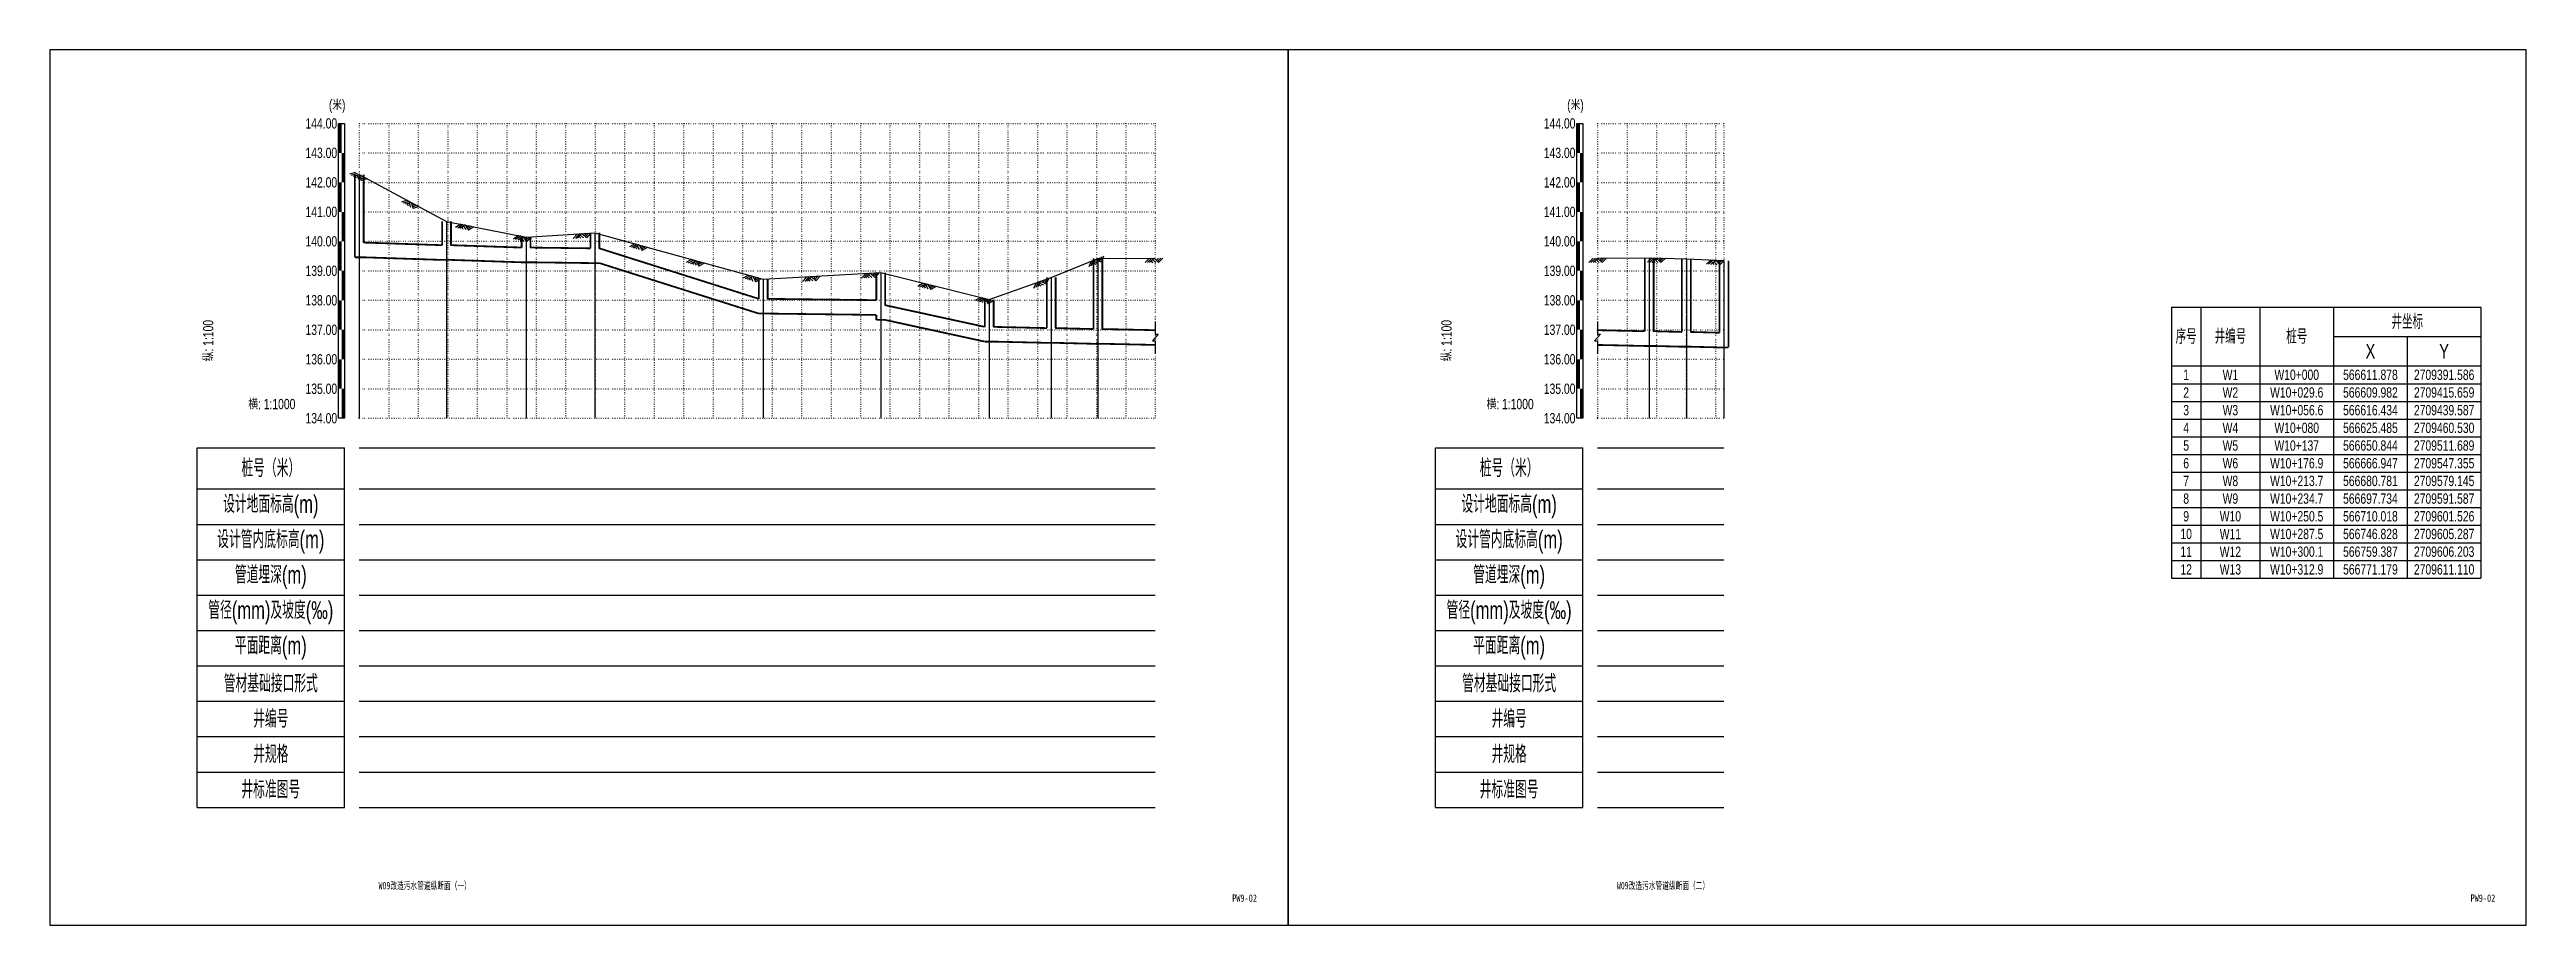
# Model space of a CAD drawing. Extents: x 529262 to 576451, y 2694391 to 2717535.
# Drawn here: x 571451 to 572291, y 2710446 to 2710744 of the extents above; entities that cross this region are included whole.
import ezdxf
from ezdxf.enums import TextEntityAlignment as Align

# ---------------------------------------------------------------- set-up
doc = ezdxf.new("R2010")
doc.units = 0
doc.linetypes.add('DOT', pattern=[6.35, 0, -6.35])
for name, color, linetype in [('GPSCOMMON', 7, 'Continuous'), ('P-说明', 7, 'Continuous'), ('图框线', 7, 'Continuous'), ('纵断_分栏线', 5, 'Continuous'), ('纵断_标注', 2, 'Continuous'), ('纵断_表头', 2, 'Continuous'), ('纵断_设计线', 1, 'Continuous'), ('纵断_高程网格', 8, 'DOT')]:
    doc.layers.add(name, color=color, linetype=linetype)
for name, color, linetype, lineweight in [('外框_TK', 2, 'Continuous', 15), ('纵断污水井', 7, 'Continuous', 60), ('纵断污水管', 224, 'Continuous', 60)]:
    doc.layers.add(name, color=color, linetype=linetype, lineweight=lineweight)
doc.styles.add('JieTuHzTxt', font='smsim.shx', dxfattribs={"width": 0.7, "bigfont": 'smfs.shx'})
doc.styles.add('SEMDI', font='smsim.shx', dxfattribs={"width": 0.75, "bigfont": 'smfs.shx'})
doc.styles.add('SMEDI', font='smsim.shx', dxfattribs={"width": 0.75, "height": 3.5, "bigfont": 'smfs.shx'})
doc.styles.add('宋体', font='', dxfattribs={"width": 0.75})
doc.styles.get('宋体').set_extended_font_data('SimSun')

msp = doc.modelspace()

# ---------------------------------------------------------------- texts
at = {"layer": 'P-说明', "style": '宋体'}
for s, width, p in [('W09改造污水管道纵断面（一）', 0.65, (571578.466, 2710459.975)), ('PW9-02', 0.75, (571856.54, 2710455.745)), ('W09改造污水管道纵断面（二）', 0.65, (571998.466, 2710459.975)), ('PW9-02', 0.75, (572276.54, 2710455.745))]:
    msp.add_text(s, height=2.5, dxfattribs=dict(at, width=width)).set_placement(p, align=Align.MIDDLE_CENTER)
at = {"layer": '纵断_标注', "style": 'SEMDI', "width": 0.75}
for p in [(571503.268, 2710651.847), (571923.268, 2710651.847)]:
    msp.add_text('纵: 1:100', height=3.5, rotation=90, dxfattribs=at).set_placement(p, align=Align.TOP_RIGHT)
for p in [(571534.601, 2710620.514), (571954.601, 2710620.514)]:
    msp.add_text('横: 1:1000', height=3.5, dxfattribs=at).set_placement(p, align=Align.BOTTOM_RIGHT)
at = {"layer": '纵断_表头', "style": 'SEMDI', "width": 0.75}
for p in [(571548.768, 2710722.014), (571968.768, 2710722.014)]:
    msp.add_text('(米)', height=3.5, dxfattribs=at).set_placement(p, align=Align.BOTTOM_CENTER)
for s, p in [('144.00', (571548.768, 2710718.514)), ('144.00', (571968.768, 2710718.514)), ('143.00', (571548.768, 2710708.514)), ('143.00', (571968.768, 2710708.514)), ('142.00', (571548.768, 2710698.514)), ('142.00', (571968.768, 2710698.514)), ('141.00', (571548.768, 2710688.514)), ('141.00', (571968.768, 2710688.514)), ('140.00', (571548.768, 2710678.514)), ('140.00', (571968.768, 2710678.514)), ('139.00', (571548.768, 2710668.514)), ('139.00', (571968.768, 2710668.514)), ('138.00', (571548.768, 2710658.514)), ('138.00', (571968.768, 2710658.514)), ('137.00', (571548.768, 2710648.514)), ('137.00', (571968.768, 2710648.514)), ('136.00', (571548.768, 2710638.514)), ('136.00', (571968.768, 2710638.514)), ('135.00', (571548.768, 2710628.514)), ('135.00', (571968.768, 2710628.514)), ('134.00', (571548.768, 2710618.514)), ('134.00', (571968.768, 2710618.514))]:
    msp.add_text(s, height=3.5, dxfattribs=at).set_placement(p, align=Align.MIDDLE_RIGHT)

# ---------------------------------------------------------------- blocks, each defined once
blk = doc.blocks.new('A3WK')
at = {"layer": '图框线'}
blk.add_lwpolyline([(0, 0), (420, 0), (420, 297), (0, 297), (0, 0)], dxfattribs=at)
blk = doc.blocks.new('*T141')
at = {"color": 0, "linetype": 'ByBlock', "lineweight": -2, "transparency": 16777216}
for p, q in [((0, 0), (105, 0)), ((0, 0), (0, -92)), ((10, 0), (10, -92)), ((30, 0), (30, -92)), ((55, 0), (55, -92)), ((105, 0), (105, -92)), ((55, -10), (105, -10)), ((80, -10), (80, -92)), ((0, -20), (105, -20)), ((0, -26), (105, -26)), ((0, -32), (105, -32)), ((0, -38), (105, -38)), ((0, -44), (105, -44)), ((0, -50), (105, -50)), ((0, -56), (105, -56)), ((0, -62), (105, -62)), ((0, -68), (105, -68)), ((0, -74), (105, -74)), ((0, -80), (105, -80)), ((0, -86), (105, -86)), ((0, -92), (105, -92))]:
    blk.add_line(p, q, dxfattribs=at)
at = {"color": 0, "transparency": 16777216, "attachment_point": 5}
for s, insert, char_height, width, style in [('序号', (5, -10), 5, 9.98, 'SMEDI'), ('井编号', (20, -10), 5, 19.98, 'SMEDI'), ('桩号', (42.5, -10), 5, 24.98, 'SMEDI'), ('井坐标', (80, -5), 5, 49.98, 'SMEDI'), ('X', (67.5, -15), 5, 24.98, 'SMEDI'), ('Y', (92.5, -15), 5, 24.98, 'SMEDI'), ('1', (5, -23), 3.5, 9.98, 'SEMDI'), ('W1', (20, -23), 3.5, 19.98, 'SEMDI'), ('W10+000', (42.5, -23), 3.5, 24.98, 'SEMDI'), ('566611.878', (67.5, -23), 3.5, 24.98, 'SEMDI'), ('2709391.586', (92.5, -23), 3.5, 24.98, 'SEMDI'), ('3', (5, -35), 3.5, 9.98, 'SEMDI'), ('2', (5, -29), 3.5, 9.98, 'SEMDI'), ('W2', (20, -29), 3.5, 19.98, 'SEMDI'), ('W3', (20, -35), 3.5, 19.98, 'SEMDI'), ('W10+029.6', (42.5, -29), 3.5, 24.98, 'SEMDI'), ('W10+056.6', (42.5, -35), 3.5, 24.98, 'SEMDI'), ('566609.982', (67.5, -29), 3.5, 24.98, 'SEMDI'), ('566616.434', (67.5, -35), 3.5, 24.98, 'SEMDI'), ('2709415.659', (92.5, -29), 3.5, 24.98, 'SEMDI'), ('2709439.587', (92.5, -35), 3.5, 24.98, 'SEMDI'), ('4', (5, -41), 3.5, 9.98, 'SEMDI'), ('W4', (20, -41), 3.5, 19.98, 'SEMDI'), ('W10+080', (42.5, -41), 3.5, 24.98, 'SEMDI'), ('566625.485', (67.5, -41), 3.5, 24.98, 'SEMDI'), ('2709460.530', (92.5, -41), 3.5, 24.98, 'SEMDI'), ('5', (5, -47), 3.5, 9.98, 'SEMDI'), ('W5', (20, -47), 3.5, 19.98, 'SEMDI'), ('W10+137', (42.5, -47), 3.5, 24.98, 'SEMDI'), ('566650.844', (67.5, -47), 3.5, 24.98, 'SEMDI'), ('2709511.689', (92.5, -47), 3.5, 24.98, 'SEMDI'), ('6', (5, -53), 3.5, 9.98, 'SEMDI'), ('7', (5, -59), 3.5, 9.98, 'SEMDI'), ('W6', (20, -53), 3.5, 19.98, 'SEMDI'), ('W8', (20, -59), 3.5, 19.98, 'SEMDI'), ('W10+176.9', (42.5, -53), 3.5, 24.98, 'SEMDI'), ('W10+213.7', (42.5, -59), 3.5, 24.98, 'SEMDI'), ('566666.947', (67.5, -53), 3.5, 24.98, 'SEMDI'), ('566680.781', (67.5, -59), 3.5, 24.98, 'SEMDI'), ('2709547.355', (92.5, -53), 3.5, 24.98, 'SEMDI'), ('2709579.145', (92.5, -59), 3.5, 24.98, 'SEMDI'), ('8', (5, -65), 3.5, 9.98, 'SEMDI'), ('W9', (20, -65), 3.5, 19.98, 'SEMDI'), ('W10+234.7', (42.5, -65), 3.5, 24.98, 'SEMDI'), ('566697.734', (67.5, -65), 3.5, 24.98, 'SEMDI'), ('2709591.587', (92.5, -65), 3.5, 24.98, 'SEMDI'), ('10', (5, -77), 3.5, 9.98, 'SEMDI'), ('9', (5, -71), 3.5, 9.98, 'SEMDI'), ('W10', (20, -71), 3.5, 19.98, 'SEMDI'), ('W11', (20, -77), 3.5, 19.98, 'SEMDI'), ('W10+250.5', (42.5, -71), 3.5, 24.98, 'SEMDI'), ('W10+287.5', (42.5, -77), 3.5, 24.98, 'SEMDI'), ('566710.018', (67.5, -71), 3.5, 24.98, 'SEMDI'), ('566746.828', (67.5, -77), 3.5, 24.98, 'SEMDI'), ('2709601.526', (92.5, -71), 3.5, 24.98, 'SEMDI'), ('2709605.287', (92.5, -77), 3.5, 24.98, 'SEMDI'), ('11', (5, -83), 3.5, 9.98, 'SEMDI'), ('W12', (20, -83), 3.5, 19.98, 'SEMDI'), ('W10+300.1', (42.5, -83), 3.5, 24.98, 'SEMDI'), ('566759.387', (67.5, -83), 3.5, 24.98, 'SEMDI'), ('2709606.203', (92.5, -83), 3.5, 24.98, 'SEMDI'), ('12', (5, -89), 3.5, 9.98, 'SEMDI'), ('W13', (20, -89), 3.5, 19.98, 'SEMDI'), ('W10+312.9', (42.5, -89), 3.5, 24.98, 'SEMDI'), ('566771.179', (67.5, -89), 3.5, 24.98, 'SEMDI'), ('2709611.110', (92.5, -89), 3.5, 24.98, 'SEMDI')]:
    blk.add_mtext(s, dxfattribs=dict(at, insert=insert, char_height=char_height, width=width, style=style))
blk = doc.blocks.new('A3_CdSzy')
at = {"layer": '外框_TK', "const_width": 0.1}
blk.add_lwpolyline([(0, 297), (420, 297), (420, 0), (0, 0)], close=True, dxfattribs=at)
blk = doc.blocks.new('市政排水（YZ）_zdbt')
at = {"color": 0, "linetype": 'ByBlock', "lineweight": -2}
for p, q in [((-50, 0), (0, 0)), ((-50, -122), (-50, 0)), ((0, -122), (0, 0)), ((-50, -14), (0, -14)), ((-50, -26), (0, -26)), ((-50, -38), (0, -38)), ((-50, -50), (0, -50)), ((-50, -62), (0, -62)), ((-50, -74), (0, -74)), ((-50, -86), (0, -86)), ((-50, -98), (0, -98)), ((-50, -110), (0, -110)), ((-50, -122), (0, -122))]:
    blk.add_line(p, q, dxfattribs=at)
at = {"color": 0, "linetype": 'ByBlock', "lineweight": -2, "char_height": 6, "attachment_point": 5, "style": 'JieTuHzTxt'}
for s, insert in [('桩号（米）', (-25, -7)), ('设计地面标高(m)', (-25, -20)), ('设计管内底标高(m)', (-25, -32)), ('管道埋深(m)', (-25, -44)), ('管径(mm)及坡度(‰)', (-25, -56)), ('平面距离(m)', (-25, -68)), ('管材基础接口形式', (-25, -80)), ('井编号', (-25, -92)), ('井规格', (-25, -104)), ('井标准图号', (-25, -116))]:
    blk.add_mtext(s, dxfattribs=dict(at, insert=insert))
blk = doc.blocks.new('VSDesignLineBlock')
at = {"color": 0, "linetype": 'Continuous'}
for p, q in [((-1.5, 0), (-3, -1.5)), ((-0.75, 0), (-2.25, -1.5)), ((0, 0), (-1.5, -1.5)), ((0, 0), (1.5, -1.5)), ((1.5, 0), (0.75, -0.75)), ((2.25, 0), (1.12, -1.12)), ((3, 0), (1.5, -1.5)), ((-0.98, -0.98), (-0.46, -1.5)), ((-0.5, -0.5), (0.5, -1.5))]:
    blk.add_line(p, q, dxfattribs=at)

# ---------------------------------------------------------------- linework, layer by layer
for p in [(571557.768, 2710678.095), (571587.392, 2710677.206), (571614.356, 2710676.398), (571637.697, 2710676.134), (571694.797, 2710659.004), (571734.65, 2710656.854), (571771.449, 2710649.498), (571792.478, 2710649.077), (571808.279, 2710648.761), (571976.268, 2710648.371), (571995.281, 2710648.021), (572007.873, 2710647.769)]:
    msp.add_point(p)
at = {"layer": 'GPSCOMMON'}
for p in [(571556.268, 2710618.514), (571976.268, 2710618.514)]:
    msp.add_point(p, dxfattribs=at)
at = {"layer": '纵断_分栏线'}
for p, q in [((571556.268, 2710608.514), (571826.268, 2710608.514)), ((571976.268, 2710608.514), (572019.145, 2710608.514)), ((571556.268, 2710594.514), (571826.268, 2710594.514)), ((571976.268, 2710594.514), (572019.145, 2710594.514)), ((571556.268, 2710582.514), (571826.268, 2710582.514)), ((571976.268, 2710582.514), (572019.145, 2710582.514)), ((571556.268, 2710570.514), (571826.268, 2710570.514)), ((571976.268, 2710570.514), (572019.145, 2710570.514)), ((571556.268, 2710558.514), (571826.268, 2710558.514)), ((571976.268, 2710558.514), (572019.145, 2710558.514)), ((571556.268, 2710546.514), (571826.268, 2710546.514)), ((571976.268, 2710546.514), (572019.145, 2710546.514)), ((571556.268, 2710534.514), (571826.268, 2710534.514)), ((571976.268, 2710534.514), (572019.145, 2710534.514)), ((571556.268, 2710522.514), (571826.268, 2710522.514)), ((571976.268, 2710522.514), (572019.145, 2710522.514)), ((571556.268, 2710510.514), (571826.268, 2710510.514)), ((571976.268, 2710510.514), (572019.145, 2710510.514)), ((571556.268, 2710498.514), (571826.268, 2710498.514)), ((571976.268, 2710498.514), (572019.145, 2710498.514)), ((571556.268, 2710486.514), (571826.268, 2710486.514)), ((571976.268, 2710486.514), (572019.145, 2710486.514))]:
    msp.add_line(p, q, dxfattribs=at)
at = {"layer": '纵断_标注'}
for p, q in [((571556.268, 2710701.149), (571556.268, 2710618.514)), ((571585.892, 2710685.291), (571585.892, 2710618.514)), ((571612.856, 2710679.971), (571612.856, 2710618.514)), ((571636.197, 2710681.407), (571636.197, 2710618.514)), ((571733.15, 2710667.915), (571733.15, 2710618.514)), ((571806.779, 2710672.709), (571806.779, 2710618.514)), ((571993.781, 2710672.897), (571993.781, 2710618.514)), ((572006.373, 2710672.546), (572006.373, 2710618.514)), ((572019.145, 2710671.989), (572019.145, 2710618.514)), ((571693.297, 2710665.638), (571693.297, 2710618.514)), ((571769.949, 2710658.745), (571769.949, 2710618.514)), ((571790.978, 2710666.293), (571790.978, 2710618.514))]:
    msp.add_line(p, q, dxfattribs=at)
for points in [[(571501.268, 2710618.514, 0, 0, 0), (571501.268, 2710643.847, 1, 0, 0), (571501.268, 2710651.847, 0, 0, 0)], [(571921.268, 2710618.514, 0, 0, 0), (571921.268, 2710643.847, 1, 0, 0), (571921.268, 2710651.847, 0, 0, 0)], [(571501.268, 2710618.514, 0, 0, 0), (571526.601, 2710618.514, 1, 0, 0), (571534.601, 2710618.514, 0, 0, 0)], [(571921.268, 2710618.514, 0, 0, 0), (571946.601, 2710618.514, 1, 0, 0), (571954.601, 2710618.514, 0, 0, 0)]]:
    msp.add_lwpolyline(points, format="xyseb", dxfattribs=at)
for points in [[(571826.268, 2710651.371), (571826.268, 2710646.971), (571827.268, 2710646.971), (571825.268, 2710644.771), (571826.268, 2710644.771), (571826.268, 2710640.371)], [(571976.268, 2710651.371), (571976.268, 2710646.971), (571977.268, 2710646.971), (571975.268, 2710644.771), (571976.268, 2710644.771), (571976.268, 2710640.371)]]:
    msp.add_lwpolyline(points, dxfattribs=at)
msp.add_point((571731.65, 2710652.704), dxfattribs=at)
at = {"layer": '纵断_表头', "const_width": 1}
for points in [[(571549.768, 2710708.514), (571549.768, 2710718.514)], [(571969.768, 2710708.514), (571969.768, 2710718.514)], [(571550.768, 2710698.514), (571550.768, 2710708.514)], [(571970.768, 2710698.514), (571970.768, 2710708.514)], [(571549.768, 2710688.514), (571549.768, 2710698.514)], [(571969.768, 2710688.514), (571969.768, 2710698.514)], [(571550.768, 2710678.514), (571550.768, 2710688.514)], [(571970.768, 2710678.514), (571970.768, 2710688.514)], [(571549.768, 2710668.514), (571549.768, 2710678.514)], [(571969.768, 2710668.514), (571969.768, 2710678.514)], [(571550.768, 2710658.514), (571550.768, 2710668.514)], [(571970.768, 2710658.514), (571970.768, 2710668.514)], [(571549.768, 2710648.514), (571549.768, 2710658.514)], [(571969.768, 2710648.514), (571969.768, 2710658.514)], [(571550.768, 2710638.514), (571550.768, 2710648.514)], [(571970.768, 2710638.514), (571970.768, 2710648.514)], [(571549.768, 2710628.514), (571549.768, 2710638.514)], [(571969.768, 2710628.514), (571969.768, 2710638.514)], [(571550.768, 2710618.514), (571550.768, 2710628.514)], [(571970.768, 2710618.514), (571970.768, 2710628.514)]]:
    msp.add_lwpolyline(points, dxfattribs=at)
at = {"layer": '纵断_表头'}
for points in [[(571551.268, 2710618.514), (571549.268, 2710618.514), (571549.268, 2710718.514), (571551.268, 2710718.514), (571551.268, 2710618.514)], [(571971.268, 2710618.514), (571969.268, 2710618.514), (571969.268, 2710718.514), (571971.268, 2710718.514), (571971.268, 2710618.514)]]:
    msp.add_lwpolyline(points, dxfattribs=at)
at = {"layer": '纵断_设计线'}
for points in [[(571556.268, 2710701.149), (571585.892, 2710685.291), (571612.856, 2710679.971), (571636.197, 2710681.407), (571693.297, 2710665.638), (571733.15, 2710667.915), (571769.949, 2710658.745), (571790.978, 2710666.293), (571806.779, 2710672.709), (571826.268, 2710672.808)], [(571976.268, 2710672.808), (571993.781, 2710672.897), (572006.373, 2710672.546), (572019.145, 2710671.989)]]:
    msp.add_lwpolyline(points, dxfattribs=at)
at = {"layer": '纵断_高程网格', "ltscale": 0.0787}
for p, q in [((571556.268, 2710718.514), (571826.268, 2710718.514)), ((571556.268, 2710718.514), (571556.268, 2710618.514)), ((571566.268, 2710718.514), (571566.268, 2710618.514)), ((571576.268, 2710718.514), (571576.268, 2710618.514)), ((571586.268, 2710718.514), (571586.268, 2710618.514)), ((571596.268, 2710718.514), (571596.268, 2710618.514)), ((571606.268, 2710718.514), (571606.268, 2710618.514)), ((571616.268, 2710718.514), (571616.268, 2710618.514)), ((571626.268, 2710718.514), (571626.268, 2710618.514)), ((571636.268, 2710718.514), (571636.268, 2710618.514)), ((571646.268, 2710718.514), (571646.268, 2710618.514)), ((571656.268, 2710718.514), (571656.268, 2710618.514)), ((571666.268, 2710718.514), (571666.268, 2710618.514)), ((571676.268, 2710718.514), (571676.268, 2710618.514)), ((571686.268, 2710718.514), (571686.268, 2710618.514)), ((571696.268, 2710718.514), (571696.268, 2710618.514)), ((571706.268, 2710718.514), (571706.268, 2710618.514)), ((571716.268, 2710718.514), (571716.268, 2710618.514)), ((571726.268, 2710718.514), (571726.268, 2710618.514)), ((571736.268, 2710718.514), (571736.268, 2710618.514)), ((571746.268, 2710718.514), (571746.268, 2710618.514)), ((571756.268, 2710718.514), (571756.268, 2710618.514)), ((571766.268, 2710718.514), (571766.268, 2710618.514)), ((571776.268, 2710718.514), (571776.268, 2710618.514)), ((571786.268, 2710718.514), (571786.268, 2710618.514)), ((571796.268, 2710718.514), (571796.268, 2710618.514)), ((571806.268, 2710718.514), (571806.268, 2710618.514)), ((571816.268, 2710718.514), (571816.268, 2710618.514)), ((571826.268, 2710718.514), (571826.268, 2710618.514)), ((571976.268, 2710718.514), (572019.145, 2710718.514)), ((571976.268, 2710718.514), (571976.268, 2710618.514)), ((571986.268, 2710718.514), (571986.268, 2710618.514)), ((571996.268, 2710718.514), (571996.268, 2710618.514)), ((572006.268, 2710718.514), (572006.268, 2710618.514)), ((572016.268, 2710718.514), (572016.268, 2710618.514)), ((572019.145, 2710718.514), (572019.145, 2710618.514)), ((571556.268, 2710708.514), (571826.268, 2710708.514)), ((571976.268, 2710708.514), (572019.145, 2710708.514)), ((571556.268, 2710698.514), (571826.268, 2710698.514)), ((571976.268, 2710698.514), (572019.145, 2710698.514)), ((571556.268, 2710688.514), (571826.268, 2710688.514)), ((571976.268, 2710688.514), (572019.145, 2710688.514)), ((571556.268, 2710678.514), (571826.268, 2710678.514)), ((571976.268, 2710678.514), (572019.145, 2710678.514)), ((571556.268, 2710668.514), (571826.268, 2710668.514)), ((571976.268, 2710668.514), (572019.145, 2710668.514)), ((571556.268, 2710658.514), (571826.268, 2710658.514)), ((571976.268, 2710658.514), (572019.145, 2710658.514)), ((571556.268, 2710648.514), (571826.268, 2710648.514)), ((571976.268, 2710648.514), (572019.145, 2710648.514)), ((571556.268, 2710638.514), (571826.268, 2710638.514)), ((571976.268, 2710638.514), (572019.145, 2710638.514)), ((571556.268, 2710628.514), (571826.268, 2710628.514)), ((571976.268, 2710628.514), (572019.145, 2710628.514)), ((571556.268, 2710618.514), (571826.268, 2710618.514)), ((571976.268, 2710618.514), (572019.145, 2710618.514))]:
    msp.add_line(p, q, dxfattribs=at)
at = {"layer": '纵断污水井', "const_width": 0.6}
for points in [[(571554.768, 2710701.149), (571554.768, 2710673.095)], [(571557.768, 2710701.149), (571557.768, 2710678.094)], [(571584.392, 2710685.291), (571584.392, 2710677.206)], [(571587.392, 2710685.291), (571587.392, 2710677.204)], [(571611.356, 2710679.971), (571611.356, 2710676.398)], [(571614.356, 2710679.971), (571614.356, 2710676.394)], [(571634.697, 2710681.407), (571634.697, 2710676.134)], [(571637.697, 2710681.407), (571637.697, 2710676.134)], [(571554.768, 2710673.094), (571557.768, 2710673.094)], [(571584.392, 2710672.204), (571587.392, 2710672.204)], [(571611.356, 2710671.394), (571614.356, 2710671.394)], [(571634.697, 2710671.134), (571637.697, 2710671.134)], [(571731.65, 2710667.915), (571731.65, 2710658.554)], [(571734.65, 2710667.915), (571734.65, 2710656.854)], [(571805.279, 2710672.709), (571805.279, 2710648.761)], [(571808.279, 2710672.709), (571808.279, 2710648.764)], [(571992.281, 2710672.897), (571992.281, 2710648.021)], [(571995.281, 2710672.897), (571995.281, 2710648.024)], [(572004.873, 2710672.546), (572004.873, 2710647.769)], [(572007.873, 2710672.546), (572007.873, 2710647.774)], [(572017.645, 2710671.989), (572017.645, 2710647.514)], [(572020.645, 2710671.989), (572020.645, 2710642.514)], [(571691.797, 2710665.638), (571691.797, 2710659.004)], [(571694.797, 2710665.638), (571694.797, 2710659.004)], [(571768.449, 2710658.745), (571768.449, 2710649.494)], [(571771.449, 2710658.745), (571771.449, 2710649.494)], [(571789.478, 2710666.293), (571789.478, 2710649.077)], [(571792.478, 2710666.293), (571792.478, 2710649.074)], [(571691.797, 2710654.004), (571694.797, 2710654.004)], [(571731.65, 2710651.854), (571731.65, 2710653.554)], [(571731.65, 2710651.854), (571734.65, 2710651.854)], [(571768.449, 2710644.494), (571771.449, 2710644.494)], [(571789.478, 2710644.074), (571792.478, 2710644.074)], [(571805.279, 2710643.764), (571808.279, 2710643.764)], [(571992.281, 2710643.024), (571995.281, 2710643.024)], [(572004.873, 2710642.774), (572007.873, 2710642.774)], [(572017.645, 2710642.514), (572020.645, 2710642.514)]]:
    msp.add_lwpolyline(points, dxfattribs=at)
at = {"layer": '纵断污水管', "const_width": 0.6}
for points in [[(571557.768, 2710678.095), (571584.392, 2710677.206)], [(571587.392, 2710677.206), (571611.356, 2710676.398)], [(571614.356, 2710676.398), (571634.697, 2710676.134)], [(571637.697, 2710676.134), (571691.797, 2710659.004)], [(571557.768, 2710673.095), (571584.392, 2710672.206)], [(571587.392, 2710672.206), (571611.356, 2710671.398)], [(571614.356, 2710671.398), (571634.697, 2710671.134)], [(571637.697, 2710671.134), (571691.797, 2710654.004)], [(571694.797, 2710659.004), (571731.65, 2710658.554)], [(571694.797, 2710654.004), (571731.65, 2710653.554)], [(571734.65, 2710656.854), (571768.449, 2710649.494)], [(571734.65, 2710651.854), (571768.449, 2710644.494)], [(571771.449, 2710649.498), (571789.478, 2710649.077)], [(571771.449, 2710644.498), (571789.478, 2710644.077)], [(571792.478, 2710649.077), (571805.279, 2710648.761)], [(571792.478, 2710644.077), (571805.279, 2710643.761)], [(571808.279, 2710648.761), (571826.268, 2710648.371)], [(571808.279, 2710643.761), (571826.268, 2710643.371)], [(571976.268, 2710648.371), (571992.281, 2710648.021)], [(571976.268, 2710643.371), (571992.281, 2710643.021)], [(571995.281, 2710648.021), (572004.873, 2710647.769)], [(571995.281, 2710643.021), (572004.873, 2710642.769)], [(572007.873, 2710647.769), (572017.645, 2710647.514)], [(572007.873, 2710642.769), (572017.645, 2710642.514)]]:
    msp.add_lwpolyline(points, dxfattribs=at)

# ---------------------------------------------------------------- block references
msp.add_blockref('*T141', (572170.897, 2710656.226))
at = {"layer": '纵断_标注'}
for p, rotation in [((571556.268, 2710701.149), 331.8404700691477), ((571573.9, 2710691.71), 331.8404700691477), ((571592.169, 2710684.053), 348.838633808676), ((571611.791, 2710680.181), 348.838633808676), ((571631.735, 2710681.132), 3.520452479164921), ((571651.166, 2710677.273), 344.562242210748), ((571670.445, 2710671.949), 344.562242210748), ((571689.723, 2710666.625), 344.562242210748), ((571709.563, 2710666.568), 3.269683448719717), ((571729.53, 2710667.708), 3.269683448719717), ((571805.902, 2710672.353), 22.09929273933543), ((571825.832, 2710672.806), 0.2906571670471854), ((571976.268, 2710672.808), 0.2906571682543729), ((571996.266, 2710672.827), 358.4045440680235), ((572016.253, 2710672.115), 357.50298837385), ((571749.038, 2710663.956), 346.0075153290277), ((571768.445, 2710659.12), 346.0075153290277), ((571787.314, 2710664.978), 19.74404197968754)]:
    msp.add_blockref('VSDesignLineBlock', p, dxfattribs=dict(at, rotation=rotation))
at = {"layer": '纵断_表头'}
for name, p in [('A3_CdSzy', (571451.268, 2710446.514)), ('A3WK', (571451.268, 2710446.514)), ('A3WK', (571451.269, 2710446.515)), ('A3_CdSzy', (571871.268, 2710446.514)), ('A3WK', (571871.268, 2710446.514)), ('A3WK', (571871.269, 2710446.515)), ('市政排水（YZ）_zdbt', (571551.268, 2710608.514)), ('市政排水（YZ）_zdbt', (571971.268, 2710608.514))]:
    msp.add_blockref(name, p, dxfattribs=at)

msp.set_redraw_order([(e.dxf.handle, doc.entitydb.next_handle()) for e in msp.query("TEXT MTEXT ATTDEF DIMENSION ARC_DIMENSION")])  # texts and dimensions are drawn at this point

doc.saveas('drawing.dxf')
